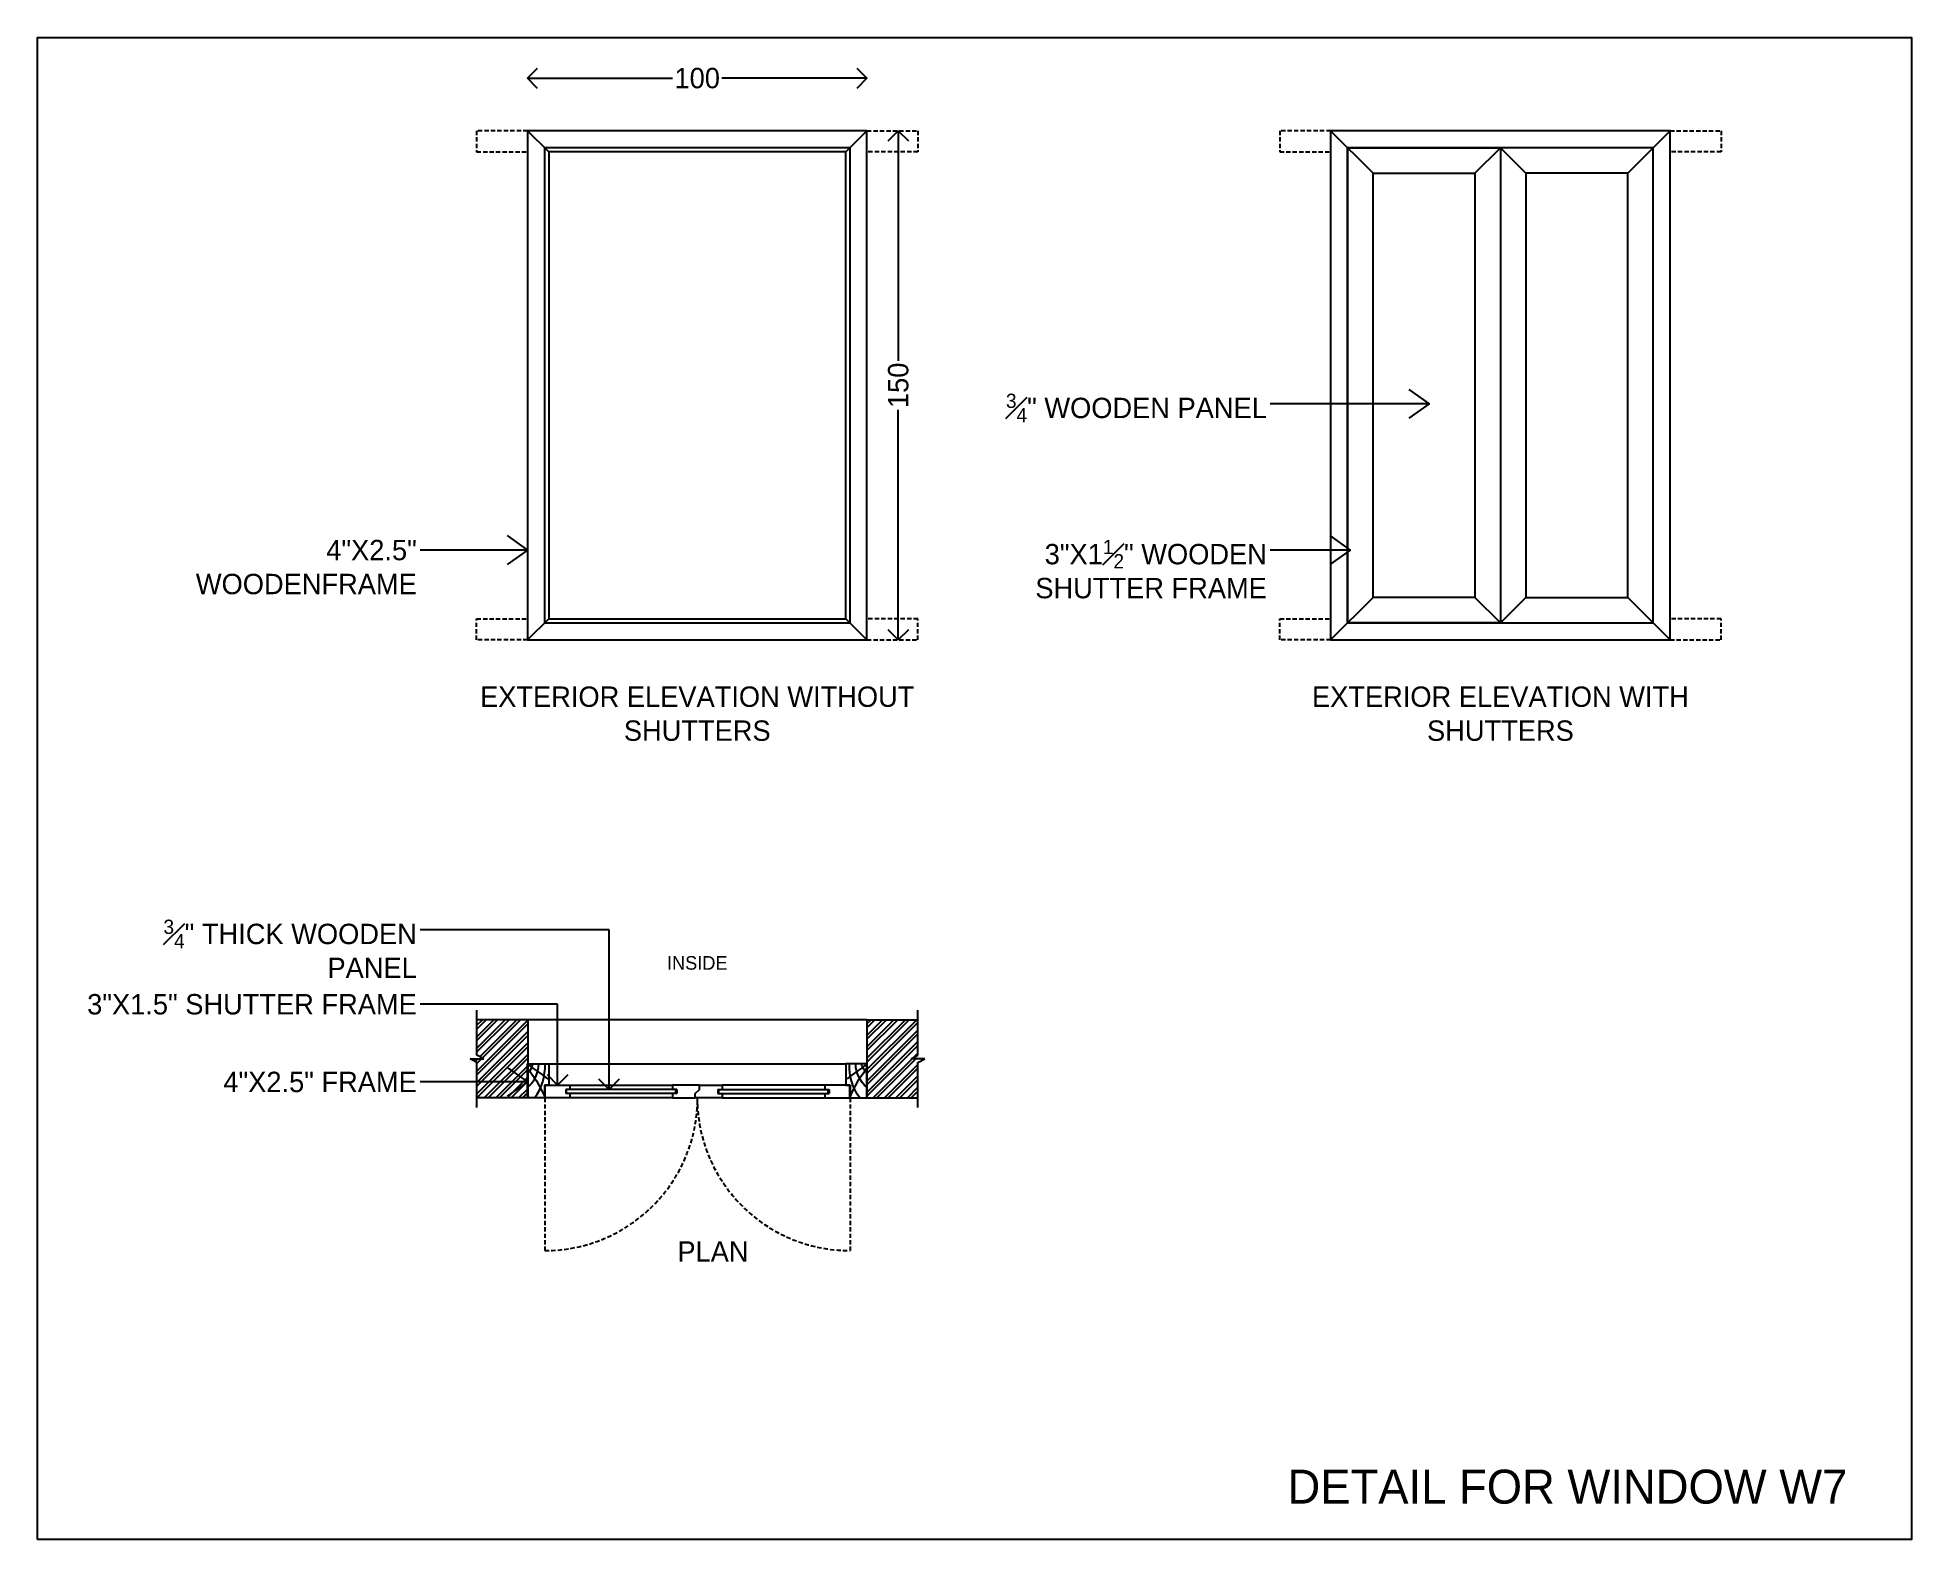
# Model space of a CAD drawing. Header units: metres. Extents: x -16 to 65907, y -5261 to 15511.
# Drawn here: x 35527 to 36079, y 9332 to 9775 of the extents above; entities that cross this region are included whole.
import ezdxf

# ---------------------------------------------------------------- set-up
doc = ezdxf.new("R2010")
doc.units = ezdxf.units.M
doc.header["$PDMODE"] = 67
doc.header["$PDSIZE"] = -5
doc.linetypes.add('DASHED', pattern=[19.05, 12.7, -6.35])
doc.layers.get('0').update_dxf_attribs({"color": 6})
for name, color, linetype in [('BC-DIMENSION', 8, 'Continuous'), ('BC-GREYCOLOR', 8, 'Continuous'), ('BC-HATCH', 8, 'Continuous'), ('BC-JOINERY', 93, 'Continuous'), ('BC-TEXT', 7, 'Continuous'), ('BC-WHITECOLOR', 7, 'Continuous')]:
    doc.layers.add(name, color=color, linetype=linetype)
doc.styles.add('BC-1IN10-2', font='FreeSans.ttf', dxfattribs={"height": 4})
doc.styles.add('BC-1IN10-3', font='FreeSans.ttf', dxfattribs={"height": 6})
doc.styles.add('BC-1IN50-1', font='FreeSans.ttf', dxfattribs={"height": 10})
doc.dimstyles.new('BC-1IN10-3', dxfattribs={"dimtxt": 6, "dimasz": 6, "dimexe": 0.18, "dimexo": 0.0625, "dimgap": 1, "dimtad": 0, "dimtoh": 1, "dimzin": 12, "dimdsep": 46, "dimtxsty": 'BC-1IN10-3', "dimblk": 'OPEN90', "dimcen": 0.09, "dimse1": 1, "dimse2": 1, "dimclrd": 256, "dimclre": 256, "dimclrt": 7, "dimadec": 0, "dimazin": 0, "dimtfac": 1, "dimtdec": 1, "dimtofl": 0, "dimtmove": 1, "dimatfit": 3, "dimldrblk": 'OPEN90', "dimfxl": 1, "dimtolj": 1, "dimtzin": 0, "dimlwd": -3, "dimarcsym": 0})
doc.dimstyles.new('BC-1IN50-1', dxfattribs={"dimtxt": 10, "dimasz": 10, "dimexe": 0.18, "dimexo": 0.0625, "dimgap": 1, "dimtad": 0, "dimdec": 1, "dimzin": 12, "dimdsep": 46, "dimtxsty": 'BC-1IN50-1', "dimblk": 'OPEN90', "dimcen": 0.09, "dimse1": 1, "dimse2": 1, "dimclrd": 8, "dimclre": 256, "dimclrt": 7, "dimadec": 0, "dimazin": 0, "dimtfac": 1, "dimtdec": 0, "dimtofl": 0, "dimtmove": 1, "dimatfit": 3, "dimfxl": 1, "dimtolj": 1, "dimtzin": 0, "dimlwd": -3, "dimarcsym": 0})

msp = doc.modelspace()

# ---------------------------------------------------------------- texts
at = {"layer": 'BC-TEXT', "color": 7, "char_height": 6, "attachment_point": 3, "style": 'BC-1IN10-3'}
for s, insert, width in [('{\\A1;{\\H0.7x;\\S3#4;}\\H1x;" WOODEN PANEL}', (35888.65, 9669.628), 84.93756), ('{4"X2.5" WOODENFRAME}', (35638.26, 9626.559), 75.06401), ('{\\A1;3"X1{\\H0.7x;\\S1#2;}" WOODEN SHUTTER FRAME}', (35888.65, 9626.559), 84.93756), ('{\\A1;\\H1x;{\\H0.7x;\\S3#4;}" THICK WOODEN PANEL}', (35638.26, 9514.669), 91.98637), ('{3"X1.5" SHUTTER FRAME}', (35638.26, 9492.757), 91.98637), ('{4"X2.5" FRAME}', (35638.26, 9469.876), 75.06401)]:
    msp.add_mtext(s, dxfattribs=dict(at, insert=insert, width=width))
at = {"layer": 'BC-TEXT', "attachment_point": 5}
for s, insert, char_height, width, style in [('{\\pxqc;EXTERIOR ELEVATION WITHOUT SHUTTERS}', (35720.862, 9575.323), 6, 129.74264, 'BC-1IN10-3'), ('{\\pxqc;EXTERIOR ELEVATION WITH SHUTTERS}', (35957.436, 9575.323), 6, 129.74264, 'BC-1IN10-3'), ('{\\pxqc;INSIDE}', (35720.872, 9501.912), 4, 165.16731, 'BC-1IN10-2'), ('{\\pxqc;PLAN}', (35725.497, 9416.914), 6, 165.16731, 'BC-1IN10-3'), ('{\\pxqc;DETAIL FOR WINDOW W7}', (35977.175, 9347.576), 10, 258.49544, 'BC-1IN10-3')]:
    msp.add_mtext(s, dxfattribs=dict(at, insert=insert, char_height=char_height, width=width, style=style))

# ---------------------------------------------------------------- blocks, each defined once
blk = doc.blocks.new('BC-JN-FRAME-SIDE')
at = {"layer": 'BC-HATCH'}
for points in [[(0, -3.87), (-1.06, -2.29), (-2.66, -0.06), (-4.24, 2.97), (-5, 4.54)], [(-0.01, -5), (-1.62, -3.74), (-4.39, -1.84), (-5.78, -0.75), (-6.25, -0.66)]]:
    blk.add_lwpolyline(points, dxfattribs=at)
for centre, radius, start, end in [((10.75, -4.4), 15.93, 143.8447, 182.1637), ((5.98, -5.2), 9.31, 129.9112, 178.7469), ((2.65, -5.73), 4.3, 128.027, 170.1852)]:
    blk.add_arc(centre, radius, start, end, dxfattribs=at)
at = {"layer": 'BC-JOINERY'}
for p, q in [((-6.25, -5), (-6.25, 1.25)), ((-6.25, 1.25), (-5, 1.25)), ((-5, 1.25), (-5, 5)), ((-5, 5), (0, 5)), ((0, 5), (0, -5)), ((0, -5), (-6.25, -5))]:
    blk.add_line(p, q, dxfattribs=at)
blk = doc.blocks.new('_OPEN90')
at = {"color": 0, "linetype": 'ByBlock'}
for p, q in [((0, 0), (-1, 0)), ((-0.5, 0.5), (0, 0)), ((0, 0), (-0.5, -0.5))]:
    blk.add_line(p, q, dxfattribs=at)
blk = doc.blocks.new('*D844')
at = {"layer": 'BC-DIMENSION', "lineweight": -3}
for p, q in [((35676.86, 9762.56), (35713.62, 9762.56)), ((35764.86, 9762.56), (35728.11, 9762.56))]:
    blk.add_line(p, q, dxfattribs=at)
at = {"layer": 'Defpoints', "color": 0}
for p in [(35670.86, 9762.56), (35670.86, 9747.08), (35770.86, 9747.08)]:
    blk.add_point(p, dxfattribs=at)
at = {"layer": 'BC-DIMENSION', "lineweight": -3, "xscale": 6, "yscale": 6, "zscale": 6, "rotation": 180}
blk.add_blockref('_OPEN90', (35670.86, 9762.56), dxfattribs=at)
at = {"layer": 'BC-DIMENSION', "lineweight": -3, "xscale": 6, "yscale": 6, "zscale": 6}
blk.add_blockref('_OPEN90', (35770.86, 9762.56), dxfattribs=at)
at = {"layer": 'BC-DIMENSION', "color": 7, "insert": (35720.86, 9762.56), "char_height": 6, "attachment_point": 5, "style": 'BC-1IN10-3'}
blk.add_mtext('\\A1;100', dxfattribs=at)
blk = doc.blocks.new('*D845')
at = {"layer": 'BC-DIMENSION', "lineweight": -3}
for p, q in [((35780.09, 9741.08), (35780.09, 9679.33)), ((35780.09, 9603.08), (35780.09, 9664.84))]:
    blk.add_line(p, q, dxfattribs=at)
at = {"layer": 'Defpoints', "color": 0}
for p in [(35770.86, 9747.08), (35780.09, 9747.08), (35770.86, 9597.08)]:
    blk.add_point(p, dxfattribs=at)
at = {"layer": 'BC-DIMENSION', "lineweight": -3, "xscale": 6, "yscale": 6, "zscale": 6}
for p, rotation in [((35780.09, 9747.08), 90), ((35780.09, 9597.08), 270)]:
    blk.add_blockref('_OPEN90', p, dxfattribs=dict(at, rotation=rotation))
at = {"layer": 'BC-DIMENSION', "color": 7, "insert": (35780.09, 9672.08), "char_height": 6, "attachment_point": 5, "rotation": 90, "style": 'BC-1IN10-3'}
blk.add_mtext('\\A1;150', dxfattribs=at)

# ---------------------------------------------------------------- dimensions: what is measured, and where the dimension line sits
at = {"layer": 'BC-DIMENSION'}
dim = msp.add_linear_dim(base=(35670.862, 9762.564), p1=(35770.862, 9747.084), p2=(35670.862, 9747.084), dimstyle='BC-1IN10-3', override={"dimlfac": 1}, dxfattribs=at)
dim.commit()
dim.dimension.update_dxf_attribs({"geometry": '*D844', "text_midpoint": (35720.862, 9762.564)})
dim = msp.add_linear_dim(base=(35780.089, 9747.084), p1=(35770.862, 9597.084), p2=(35770.862, 9747.084), angle=90, dimstyle='BC-1IN10-3', override={"dimlfac": 1}, dxfattribs=at)
dim.commit()
dim.dimension.update_dxf_attribs({"geometry": '*D845', "text_midpoint": (35780.089, 9672.084)})

# ---------------------------------------------------------------- hatches: boundary and pattern name
at = {"layer": 'BC-GREYCOLOR'}
h = msp.add_hatch(dxfattribs=at)
h.set_pattern_fill('ANSI32', color=256, scale=0.25, style=0)
h.set_pattern_definition([(45, (-21.917, 763.2835), (-1.68379802, 1.68379802), []), (45, (-20.7945, 763.2835), (-1.68379802, 1.68379802), [])])
h.paths.add_polyline_path([(35785.862, 9474.737), (35785.862, 9485.17), (35770.862, 9485.17), (35770.862, 9462.17), (35785.862, 9462.17), (35785.862, 9472.603), (35787.883, 9473.67), (35783.842, 9473.67)])
h.paths.add_polyline_path([(35670.962, 9472.17), (35670.962, 9485.17), (35655.962, 9485.17), (35655.962, 9474.737), (35657.983, 9473.67), (35653.942, 9473.67), (35655.962, 9472.603), (35655.962, 9462.17), (35670.862, 9462.17), (35670.862, 9465.23), (35670.862, 9469.517), (35670.862, 9471.039), (35670.862, 9472.17), (35670.872, 9472.17)])

# ---------------------------------------------------------------- linework, layer by layer
for p, q in [((35677.112, 9740.834), (35670.862, 9747.084)), ((35764.612, 9740.834), (35770.862, 9747.084)), ((35919.936, 9734.584), (35907.436, 9747.084)), ((35994.936, 9734.584), (36007.436, 9747.084)), ((35949.936, 9734.584), (35957.436, 9742.084)), ((35957.436, 9742.084), (35964.936, 9734.584)), ((35919.936, 9609.584), (35907.436, 9597.084)), ((35957.436, 9602.084), (35949.936, 9609.584)), ((35964.936, 9609.584), (35957.436, 9602.084)), ((35994.936, 9609.584), (36007.436, 9597.084)), ((35677.112, 9603.334), (35670.862, 9597.084)), ((35764.612, 9603.334), (35770.862, 9597.084))]:
    msp.add_line(p, q, dxfattribs=at)
at = {"layer": 'BC-GREYCOLOR', "linetype": 'DASHED', "ltscale": 0.1}
for p, q in [((35675.962, 9462.17), (35675.962, 9417.181)), ((35765.862, 9462.17), (35765.862, 9417.181))]:
    msp.add_line(p, q, dxfattribs=at)
for points in [[(35670.862, 9747.084), (35655.862, 9747.084), (35655.862, 9740.834), (35670.862, 9740.834)], [(35770.862, 9747.084), (35785.862, 9747.084), (35785.862, 9740.834), (35770.862, 9740.834)], [(35907.436, 9747.084), (35892.436, 9747.084), (35892.436, 9740.834), (35907.436, 9740.834)], [(36007.436, 9747.084), (36022.436, 9747.084), (36022.436, 9740.834), (36007.436, 9740.834)], [(35670.862, 9597.084), (35655.862, 9597.084), (35655.862, 9603.334), (35670.862, 9603.334)], [(35770.862, 9597.084), (35785.862, 9597.084), (35785.862, 9603.334), (35770.862, 9603.334)], [(35907.436, 9597.084), (35892.436, 9597.084), (35892.436, 9603.334), (35907.436, 9603.334)], [(36007.436, 9597.084), (36022.436, 9597.084), (36022.436, 9603.334), (36007.436, 9603.334)]]:
    msp.add_lwpolyline(points, dxfattribs=at)
at = {"layer": 'BC-GREYCOLOR'}
msp.add_lwpolyline([(35675.862, 9742.084), (35675.862, 9602.084), (35765.862, 9602.084), (35765.862, 9742.084)], close=True, dxfattribs=at)
at = {"layer": 'BC-GREYCOLOR', "linetype": 'DASHED', "ltscale": 0.1}
for centre, start, end in [((35675.962, 9462.17), 270, 0), ((35765.862, 9462.17), 180, 270)]:
    msp.add_arc(centre, 44.989, start, end, dxfattribs=at)
at = {"layer": 'BC-JOINERY'}
for p, q in [((35682.112, 9464.67), (35682.112, 9463.42)), ((35682.362, 9463.42), (35682.362, 9464.67)), ((35714.6, 9463.42), (35714.6, 9464.67)), ((35714.85, 9464.67), (35714.85, 9463.42)), ((35726.95, 9464.67), (35726.95, 9463.42)), ((35727.2, 9463.42), (35727.2, 9464.67)), ((35759.462, 9463.42), (35759.462, 9464.67)), ((35759.712, 9464.67), (35759.712, 9463.42))]:
    msp.add_line(p, q, dxfattribs=at)
for points in [[(35683.362, 9463.42), (35683.362, 9462.17), (35676.062, 9462.17), (35676.062, 9465.92), (35683.362, 9465.92), (35683.362, 9464.67)], [(35713.6, 9463.42), (35713.6, 9462.17), (35720.287, 9462.17), (35720.287, 9463.42), (35721.537, 9464.67), (35721.537, 9465.92)], [(35721.537, 9465.92), (35713.6, 9465.92), (35713.6, 9464.67)], [(35728.2, 9463.42), (35728.2, 9463.351), (35728.2, 9462.958), (35728.2, 9462.17), (35720.287, 9462.17)], [(35721.537, 9465.92), (35728.2, 9465.92), (35728.2, 9464.67)], [(35758.462, 9463.42), (35758.462, 9462.17), (35765.762, 9462.17), (35765.762, 9465.92), (35758.462, 9465.92), (35758.462, 9464.67)]]:
    msp.add_lwpolyline(points, dxfattribs=at)
at = {"layer": 'BC-WHITECOLOR'}
for p, q in [((35655.962, 9474.737), (35655.962, 9488.045)), ((35770.862, 9485.17), (35655.962, 9485.17)), ((35670.962, 9485.17), (35670.962, 9462.17)), ((35770.862, 9485.17), (35785.862, 9485.17)), ((35770.862, 9485.17), (35770.862, 9462.17)), ((35785.862, 9474.737), (35785.862, 9488.045)), ((35653.942, 9473.67), (35657.983, 9473.67)), ((35655.962, 9472.603), (35653.942, 9473.67)), ((35657.983, 9473.67), (35655.962, 9474.737)), ((35655.962, 9459.295), (35655.962, 9472.603)), ((35783.842, 9473.67), (35785.862, 9474.737)), ((35787.883, 9473.67), (35783.842, 9473.67)), ((35785.862, 9472.603), (35787.883, 9473.67)), ((35785.862, 9459.295), (35785.862, 9472.603)), ((35677.212, 9472.17), (35764.612, 9472.17)), ((35670.962, 9462.17), (35655.962, 9462.17)), ((35714.85, 9464.67), (35682.112, 9464.67)), ((35714.85, 9463.42), (35682.112, 9463.42)), ((35683.362, 9465.92), (35713.6, 9465.92)), ((35713.6, 9462.17), (35683.362, 9462.17)), ((35726.95, 9464.67), (35759.712, 9464.67)), ((35726.95, 9463.42), (35759.712, 9463.42)), ((35758.462, 9465.92), (35728.2, 9465.92)), ((35728.2, 9462.17), (35758.462, 9462.17)), ((35770.862, 9462.17), (35785.862, 9462.17))]:
    msp.add_line(p, q, dxfattribs=at)
for points in [[(35670.862, 9747.084), (35670.862, 9597.084), (35770.862, 9597.084), (35770.862, 9747.084)], [(35907.436, 9747.084), (35907.436, 9597.084), (36007.436, 9597.084), (36007.436, 9747.084)], [(35677.112, 9740.834), (35677.112, 9603.334), (35764.612, 9603.334), (35764.612, 9740.834)], [(35912.436, 9742.084), (35912.436, 9602.084), (36002.436, 9602.084), (36002.436, 9742.084)], [(35957.436, 9742.084), (35957.436, 9602.084), (35912.436, 9602.084), (35912.436, 9742.084)], [(35957.436, 9742.084), (35957.436, 9602.084), (36002.436, 9602.084), (36002.436, 9742.084)], [(35949.936, 9734.584), (35949.936, 9609.584), (35919.936, 9609.584), (35919.936, 9734.584)], [(35964.936, 9734.584), (35964.936, 9609.584), (35994.936, 9609.584), (35994.936, 9734.584)]]:
    msp.add_lwpolyline(points, close=True, dxfattribs=at)
at = {"layer": 'Defpoints'}
msp.add_lwpolyline([(35526.53, 9332.065), (35526.53, 9774.565), (36078.53, 9774.565), (36078.53, 9332.065)], close=True, dxfattribs=at)

# ---------------------------------------------------------------- block references
at = {"layer": 'BC-JOINERY', "rotation": 180}
msp.add_blockref('BC-JN-FRAME-SIDE', (35670.862, 9467.17), dxfattribs=at)
at = {"layer": 'BC-JOINERY', "xscale": -1, "rotation": 180}
msp.add_blockref('BC-JN-FRAME-SIDE', (35770.862, 9467.17), dxfattribs=at)

msp.set_redraw_order([(e.dxf.handle, doc.entitydb.next_handle()) for e in msp.query("TEXT MTEXT ATTDEF DIMENSION ARC_DIMENSION")])  # texts and dimensions are drawn at this point

# ---------------------------------------------------------------- leaders
at = {"layer": 'BC-TEXT', "annotation_type": 0, "has_hookline": 1, "hookline_direction": 1}
for points, dimstyle, override, text_width in [([(35936.416, 9666.628), (35889.65, 9666.628)], 'BC-1IN50-1', {"dimtxt": 6, "dimasz": 6, "dimtad": 0, "dimtoh": 1, "dimdec": 2, "dimtxsty": 'BC-1IN10-3', "dimclrd": 256, "dimtdec": 1, "dimldrblk": 'OPEN90'}, 78.095), ([(35670.862, 9623.559), (35639.26, 9623.559)], 'BC-1IN50-1', {"dimtxt": 6, "dimasz": 6, "dimtad": 0, "dimtoh": 1, "dimdec": 2, "dimtxsty": 'BC-1IN10-3', "dimclrd": 256, "dimtdec": 1, "dimldrblk": 'OPEN90'}, 65.63), ([(35913.151, 9623.559), (35889.65, 9623.559)], 'BC-1IN50-1', {"dimtxt": 6, "dimasz": 6, "dimtad": 0, "dimtoh": 1, "dimdec": 2, "dimtxsty": 'BC-1IN10-3', "dimclrd": 256, "dimtdec": 1, "dimldrblk": 'OPEN90'}, 68.634), ([(35694.882, 9464.67), (35694.882, 9511.669), (35639.26, 9511.669)], 'BC-1IN10-3', {"dimtad": 0}, 75.757), ([(35679.712, 9465.92), (35679.712, 9489.757), (35639.26, 9489.757)], 'BC-1IN10-3', {"dimtad": 0}, 66.914), ([(35670.862, 9466.876), (35639.26, 9466.876)], 'BC-1IN50-1', {"dimtxt": 6, "dimasz": 6, "dimtad": 0, "dimtoh": 1, "dimdec": 2, "dimtxsty": 'BC-1IN10-3', "dimclrd": 256, "dimtdec": 1, "dimldrblk": 'OPEN90'}, 56.675)]:
    msp.add_leader(points, dimstyle=dimstyle, override=override, dxfattribs=dict(at, text_width=text_width))

doc.saveas('drawing.dxf')
